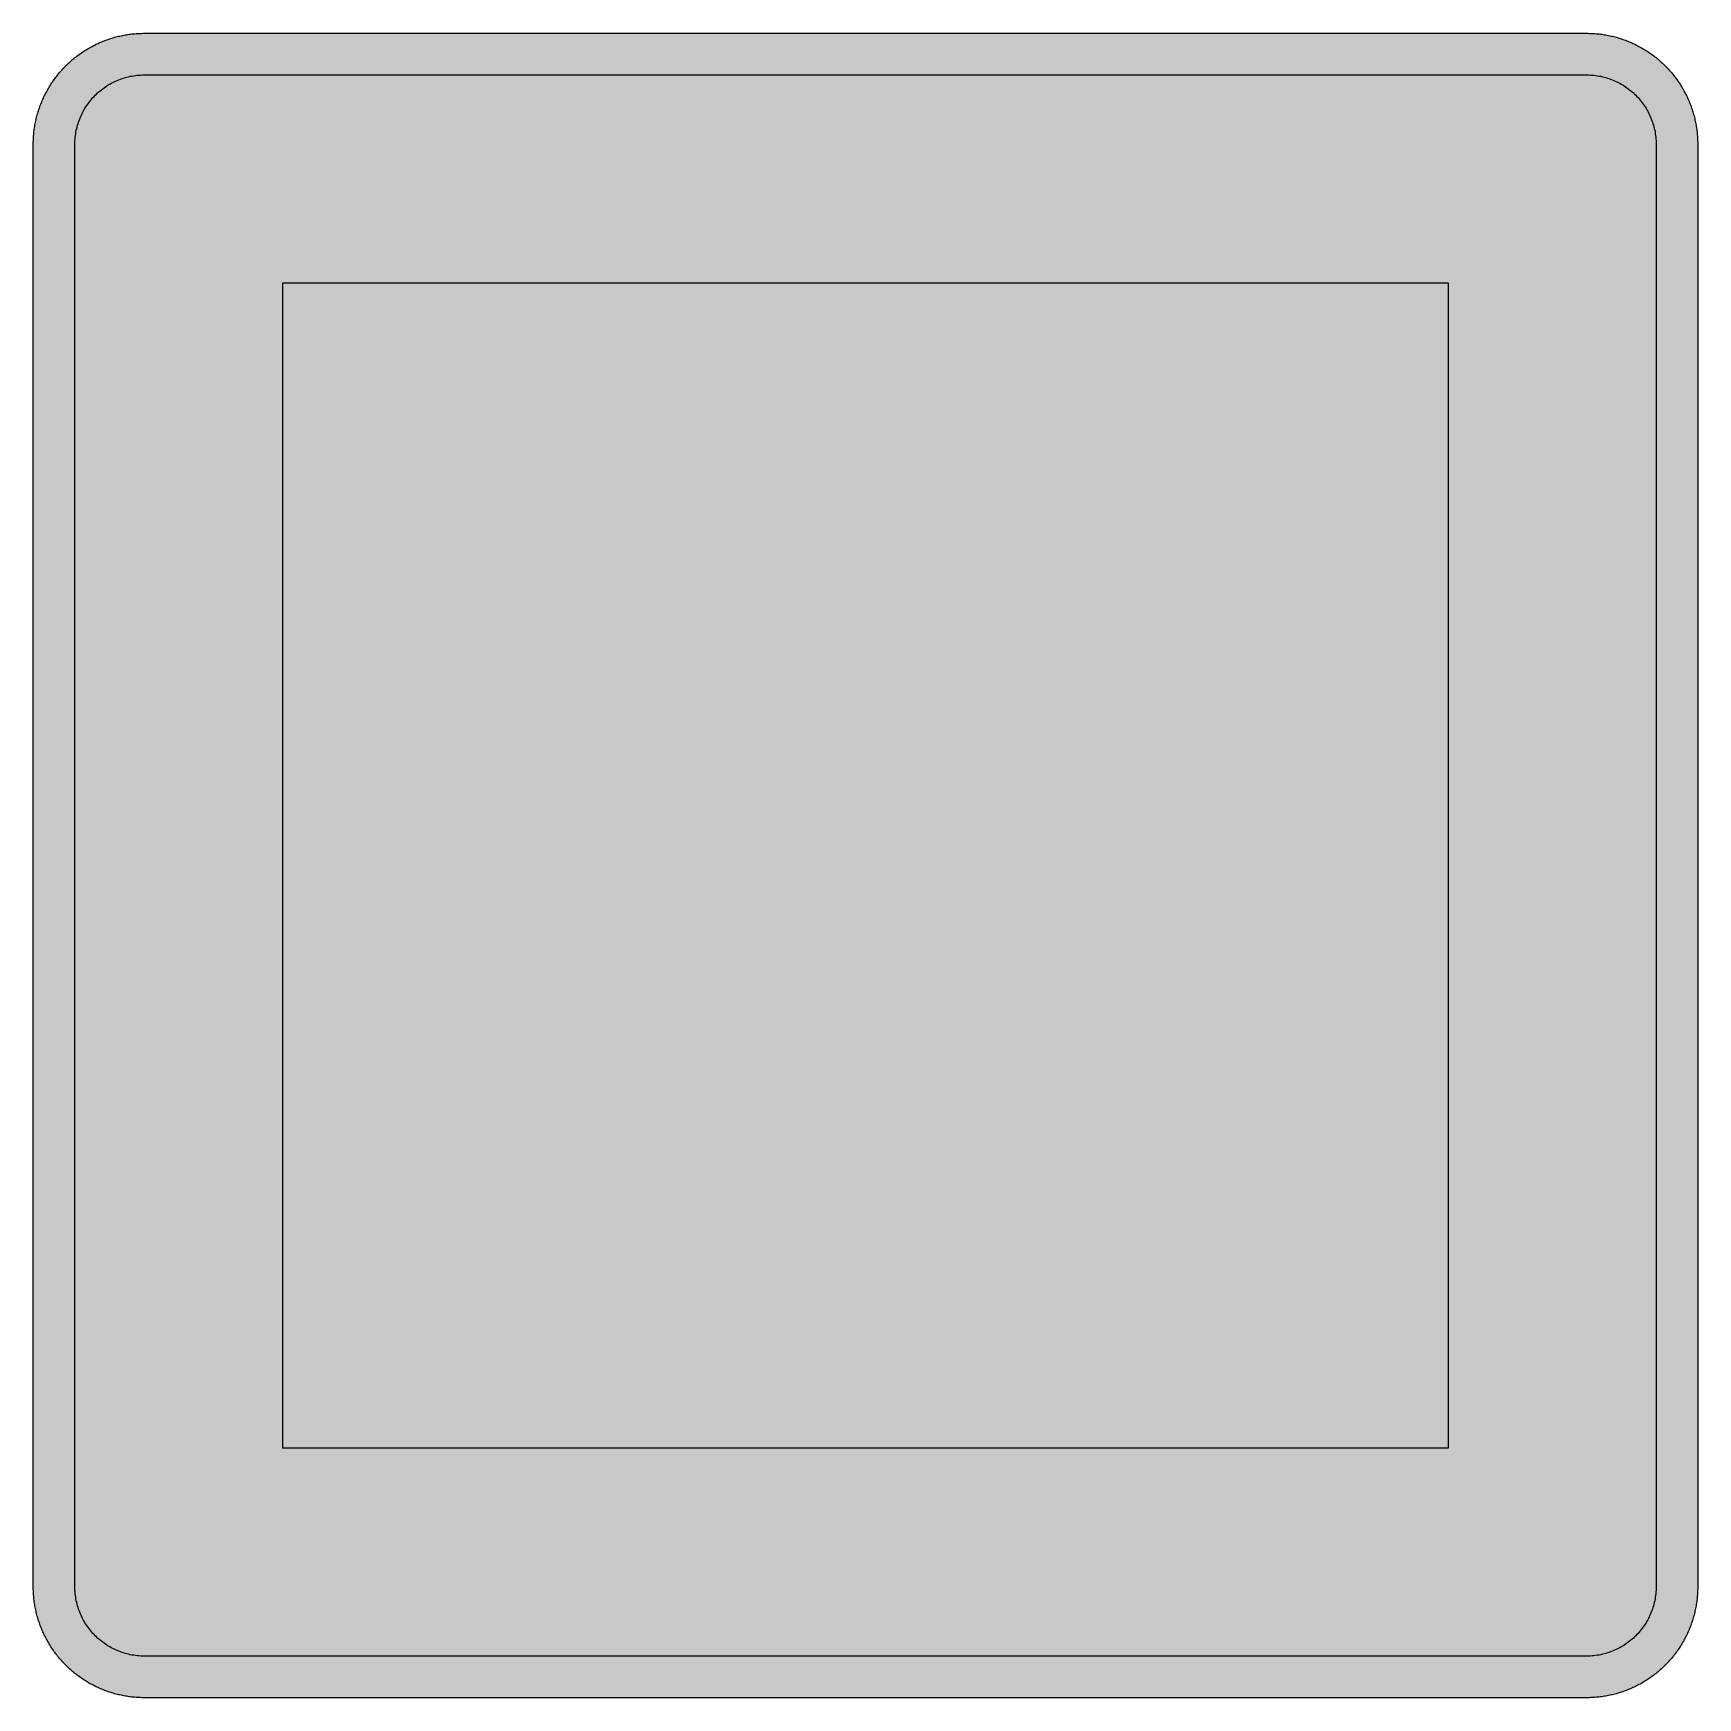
# Model space of a CAD drawing. Header units: millimetres. Extents: x 0 to 212, y 0 to 212.
import ezdxf

# ---------------------------------------------------------------- set-up
doc = ezdxf.new("R2010")
doc.units = ezdxf.units.MM

msp = doc.modelspace()

# ---------------------------------------------------------------- hatches: boundary and pattern name
for color, points in [(254, [(14.1633, 0.0536), (13.9878, 0.0533), (13.8125, 0.0559), (13.6373, 0.061), (13.462, 0.0686), (13.2893, 0.0787), (13.114, 0.0914), (12.9413, 0.1041), (12.7686, 0.1219), (12.5959, 0.1397), (12.4231, 0.16), (12.2504, 0.1829), (12.0777, 0.2057), (11.9075, 0.2337), (11.7373, 0.2616), (11.5672, 0.2921), (11.397, 0.3251), (11.2268, 0.3607), (11.0592, 0.3988), (10.8915, 0.4369), (10.7239, 0.4775), (10.5562, 0.5207), (10.3886, 0.5664), (10.2235, 0.6121), (10.0584, 0.6629), (9.8933, 0.7137), (9.7307, 0.7671), (9.5682, 0.8204), (9.4056, 0.8788), (9.2431, 0.9373), (9.083, 0.9982), (8.923, 1.0617), (8.763, 1.1252), (8.6055, 1.1938), (8.4455, 1.2624), (8.2906, 1.331), (8.1331, 1.4046), (7.9781, 1.4783), (7.8232, 1.5545), (7.6708, 1.6332), (7.5184, 1.7145), (7.366, 1.7958), (7.2161, 1.8796), (7.0663, 1.966), (6.919, 2.0523), (6.7716, 2.1438), (6.6243, 2.2352), (6.4795, 2.3266), (6.3348, 2.4232), (6.19, 2.5197), (6.0477, 2.6187), (5.908, 2.7178), (5.7683, 2.8194), (5.6286, 2.9235), (5.4915, 3.0302), (5.3543, 3.1369), (5.2197, 3.2461), (5.0851, 3.3579), (4.953, 3.4722), (4.8209, 3.5865), (4.6914, 3.7033), (4.5644, 3.8202), (4.4348, 3.9395), (4.3104, 4.0615), (4.1859, 4.1859), (4.0615, 4.3104), (3.9395, 4.4348), (3.8202, 4.5618), (3.7033, 4.6914), (3.5865, 4.8209), (3.4722, 4.953), (3.3579, 5.0851), (3.2487, 5.2197), (3.1369, 5.3543), (3.0302, 5.4915), (2.9235, 5.6286), (2.8194, 5.7683), (2.7178, 5.908), (2.6187, 6.0477), (2.5197, 6.19), (2.4232, 6.3348), (2.3266, 6.477), (2.2352, 6.6243), (2.1438, 6.7691), (2.0523, 6.9164), (1.966, 7.0663), (1.8796, 7.2161), (1.7958, 7.366), (1.7145, 7.5184), (1.6332, 7.6708), (1.5545, 7.8232), (1.4783, 7.9781), (1.4046, 8.1331), (1.331, 8.2906), (1.2598, 8.4455), (1.1913, 8.603), (1.1252, 8.763), (1.0592, 8.923), (0.9982, 9.083), (0.9373, 9.2431), (0.8763, 9.4056), (0.8204, 9.5682), (0.7645, 9.7307), (0.7112, 9.8933), (0.6604, 10.0584), (0.6121, 10.2235), (0.5639, 10.3911), (0.5207, 10.5562), (0.4775, 10.7239), (0.4343, 10.8915), (0.3962, 11.0592), (0.3607, 11.2268), (0.3251, 11.397), (0.2921, 11.5672), (0.2616, 11.7373), (0.2311, 11.9075), (0.2057, 12.0802), (0.1803, 12.2504), (0.1575, 12.4231), (0.1372, 12.5959), (0.1194, 12.7686), (0.1041, 12.9413), (0.0889, 13.1166), (0.0787, 13.2893), (0.0686, 13.4645), (0.061, 13.6373), (0.0559, 13.8125), (0.0508, 13.9878), (0.0508, 14.163), (0.0522, 197.6092), (0.0508, 197.7822), (0.0559, 197.9574), (0.061, 198.1327), (0.0686, 198.308), (0.0787, 198.4807), (0.0889, 198.6559), (0.1041, 198.8287), (0.1194, 199.0014), (0.1372, 199.1741), (0.1575, 199.3468), (0.1803, 199.5195), (0.2057, 199.6923), (0.2311, 199.8624), (0.2616, 200.0326), (0.2921, 200.2028), (0.3251, 200.373), (0.3607, 200.5432), (0.3962, 200.7108), (0.4343, 200.8784), (0.4775, 201.0461), (0.5207, 201.2137), (0.5639, 201.3814), (0.6121, 201.5465), (0.6604, 201.7116), (0.7112, 201.8767), (0.7645, 202.0392), (0.8204, 202.2018), (0.8763, 202.3643), (0.9373, 202.5269), (0.9982, 202.6869), (1.0592, 202.8469), (1.1252, 203.007), (1.1913, 203.1644), (1.2598, 203.3245), (1.331, 203.4794), (1.4046, 203.6369), (1.4783, 203.7918), (1.5545, 203.9468), (1.6332, 204.0992), (1.7145, 204.2516), (1.7958, 204.404), (1.8796, 204.5538), (1.966, 204.7037), (2.0523, 204.851), (2.1438, 204.9983), (2.2352, 205.1456), (2.3266, 205.2904), (2.4232, 205.4352), (2.5197, 205.58), (2.6187, 205.7222), (2.7178, 205.8619), (2.8194, 206.0016), (2.9235, 206.1413), (3.0302, 206.2785), (3.1369, 206.4156), (3.2487, 206.5503), (3.3579, 206.6849), (3.4722, 206.817), (3.5865, 206.949), (3.7033, 207.0786), (3.8202, 207.2056), (3.9395, 207.3351), (4.0615, 207.4596), (4.1859, 207.584), (4.3104, 207.7085), (4.4348, 207.8304), (4.5644, 207.9498), (4.6914, 208.0666), (4.8209, 208.1835), (4.953, 208.2978), (5.0851, 208.4121), (5.2197, 208.5213), (5.3543, 208.6331), (5.4915, 208.7397), (5.6286, 208.8464), (5.7683, 208.9506), (5.908, 209.0522), (6.0477, 209.1512), (6.19, 209.2503), (6.3348, 209.3468), (6.4795, 209.4433), (6.6243, 209.5348), (6.7716, 209.6262), (6.919, 209.7176), (7.0663, 209.804), (7.2161, 209.8904), (7.366, 209.9742), (7.5184, 210.0555), (7.6708, 210.1367), (7.8232, 210.2155), (7.9781, 210.2917), (8.1331, 210.3653), (8.2906, 210.439), (8.4455, 210.5101), (8.6055, 210.5787), (8.763, 210.6447), (8.923, 210.7108), (9.083, 210.7717), (9.2431, 210.8327), (9.4056, 210.8937), (9.5682, 210.9495), (9.7307, 211.0054), (9.8933, 211.0588), (10.0584, 211.1096), (10.2235, 211.1578), (10.3886, 211.2061), (10.5562, 211.2493), (10.7239, 211.2924), (10.8915, 211.3356), (11.0592, 211.3737), (11.2268, 211.4093), (11.397, 211.4448), (11.5672, 211.4779), (11.7373, 211.5083), (11.9075, 211.5388), (12.0777, 211.5642), (12.2504, 211.5896), (12.4231, 211.6125), (12.5959, 211.6328), (12.7686, 211.6506), (12.9413, 211.6658), (13.114, 211.6811), (13.2893, 211.6912), (13.462, 211.7014), (13.6373, 211.709), (13.8125, 211.7141), (13.9878, 211.7192), (14.163, 211.7192), (197.6078, 211.7203), (197.7822, 211.7192), (197.9574, 211.7141), (198.1327, 211.709), (198.3054, 211.7014), (198.4807, 211.6912), (198.6534, 211.6811), (198.8287, 211.6658), (199.0014, 211.6506), (199.1741, 211.6328), (199.3468, 211.6125), (199.5195, 211.5896), (199.6897, 211.5642), (199.8624, 211.5388), (200.0326, 211.5083), (200.2028, 211.4779), (200.373, 211.4448), (200.5432, 211.4093), (200.7108, 211.3737), (200.8784, 211.3356), (201.0461, 211.2924), (201.2137, 211.2493), (201.3788, 211.2061), (201.5465, 211.1578), (201.7116, 211.1096), (201.8767, 211.0588), (202.0392, 211.0054), (202.2018, 210.9495), (202.3643, 210.8937), (202.5269, 210.8327), (202.6869, 210.7717), (202.8469, 210.7108), (203.007, 210.6447), (203.167, 210.5787), (203.3245, 210.5101), (203.4794, 210.439), (203.6369, 210.3653), (203.7918, 210.2917), (203.9468, 210.2155), (204.0992, 210.1367), (204.2516, 210.0555), (204.404, 209.9742), (204.5538, 209.8904), (204.7037, 209.804), (204.8535, 209.7176), (205.0009, 209.6262), (205.1456, 209.5348), (205.293, 209.4433), (205.4352, 209.3468), (205.58, 209.2503), (205.7222, 209.1512), (205.8619, 209.0522), (206.0016, 208.9506), (206.1413, 208.8464), (206.2785, 208.7397), (206.4156, 208.6331), (206.5503, 208.5213), (206.6849, 208.4121), (206.817, 208.2978), (206.949, 208.1835), (207.0786, 208.0666), (207.2081, 207.9498), (207.3351, 207.8304), (207.4596, 207.7085), (207.584, 207.584), (207.7085, 207.4596), (207.8304, 207.3351), (207.9498, 207.2056), (208.0666, 207.0786), (208.1835, 206.949), (208.2978, 206.817), (208.4121, 206.6849), (208.5238, 206.5503), (208.6331, 206.4156), (208.7397, 206.2785), (208.8464, 206.1413), (208.9506, 206.0016), (209.0522, 205.8619), (209.1512, 205.7222), (209.2503, 205.58), (209.3468, 205.4352), (209.4433, 205.2904), (209.5348, 205.1456), (209.6262, 204.9983), (209.7176, 204.851), (209.804, 204.7037), (209.8904, 204.5538), (209.9742, 204.404), (210.0555, 204.2516), (210.1367, 204.0992), (210.2155, 203.9468), (210.2917, 203.7918), (210.3653, 203.6369), (210.439, 203.4794), (210.5076, 203.3245), (210.5762, 203.1644), (210.6447, 203.007), (210.7082, 202.8469), (210.7717, 202.6869), (210.8327, 202.5269), (210.8911, 202.3643), (210.9495, 202.2018), (211.0029, 202.0392), (211.0562, 201.8767), (211.107, 201.7116), (211.1578, 201.5465), (211.2035, 201.3814), (211.2493, 201.2137), (211.2924, 201.0461), (211.3331, 200.8784), (211.3712, 200.7108), (211.4093, 200.5432), (211.4448, 200.373), (211.4779, 200.2028), (211.5083, 200.0326), (211.5363, 199.8624), (211.5642, 199.6923), (211.5871, 199.5195), (211.6099, 199.3468), (211.6303, 199.1741), (211.648, 199.0014), (211.6658, 198.8287), (211.6785, 198.6559), (211.6912, 198.4807), (211.7014, 198.308), (211.709, 198.1327), (211.7141, 197.9574), (211.7166, 197.7822), (211.7166, 197.6069), (211.7189, 14.1647), (211.7166, 13.9878), (211.7141, 13.8125), (211.709, 13.6373), (211.7014, 13.4645), (211.6912, 13.2893), (211.6785, 13.1166), (211.6658, 12.9413), (211.648, 12.7686), (211.6303, 12.5959), (211.6099, 12.4231), (211.5871, 12.2504), (211.5642, 12.0802), (211.5363, 11.9075), (211.5083, 11.7373), (211.4779, 11.5672), (211.4448, 11.397), (211.4093, 11.2268), (211.3712, 11.0592), (211.3331, 10.8915), (211.2924, 10.7239), (211.2493, 10.5562), (211.2035, 10.3911), (211.1578, 10.2235), (211.107, 10.0584), (211.0562, 9.8933), (211.0029, 9.7307), (210.9495, 9.5682), (210.8911, 9.4056), (210.8327, 9.2431), (210.7717, 9.083), (210.7082, 8.923), (210.6447, 8.763), (210.5762, 8.603), (210.5076, 8.4455), (210.439, 8.2906), (210.3653, 8.1331), (210.2917, 7.9781), (210.2155, 7.8232), (210.1367, 7.6708), (210.0555, 7.5184), (209.9742, 7.366), (209.8904, 7.2161), (209.804, 7.0663), (209.7176, 6.9164), (209.6262, 6.7691), (209.5348, 6.6243), (209.4433, 6.477), (209.3468, 6.3348), (209.2503, 6.19), (209.1512, 6.0477), (209.0522, 5.908), (208.9506, 5.7683), (208.8464, 5.6286), (208.7397, 5.4915), (208.6331, 5.3543), (208.5238, 5.2197), (208.4121, 5.0851), (208.2978, 4.953), (208.1835, 4.8209), (208.0666, 4.6914), (207.9498, 4.5618), (207.8304, 4.4348), (207.7085, 4.3104), (207.584, 4.1859), (207.4596, 4.0615), (207.3351, 3.9395), (207.2081, 3.8202), (207.0786, 3.7033), (206.949, 3.5865), (206.817, 3.4722), (206.6849, 3.3579), (206.5503, 3.2461), (206.4156, 3.1369), (206.2785, 3.0302), (206.1413, 2.9235), (206.0016, 2.8194), (205.8619, 2.7178), (205.7222, 2.6187), (205.58, 2.5197), (205.4352, 2.4232), (205.293, 2.3266), (205.1456, 2.2352), (205.0009, 2.1438), (204.8535, 2.0523), (204.7037, 1.966), (204.5538, 1.8796), (204.404, 1.7958), (204.2516, 1.7145), (204.0992, 1.6332), (203.9468, 1.5545), (203.7918, 1.4783), (203.6369, 1.4046), (203.4794, 1.331), (203.3245, 1.2624), (203.167, 1.1938), (203.007, 1.1252), (202.8469, 1.0617), (202.6869, 0.9982), (202.5269, 0.9373), (202.3643, 0.8788), (202.2018, 0.8204), (202.0392, 0.7671), (201.8767, 0.7137), (201.7116, 0.6629), (201.5465, 0.6121), (201.3788, 0.5664), (201.2137, 0.5207), (201.0461, 0.4775), (200.8784, 0.4369), (200.7108, 0.3988), (200.5432, 0.3607), (200.373, 0.3251), (200.2028, 0.2921), (200.0326, 0.2616), (199.8624, 0.2337), (199.6897, 0.2057), (199.5195, 0.1829), (199.3468, 0.16), (199.1741, 0.1397), (199.0014, 0.1219), (198.8287, 0.1041), (198.6534, 0.0914), (198.4807, 0.0787), (198.3054, 0.0686), (198.1327, 0.061), (197.9574, 0.0559), (197.7822, 0.0533), (197.6069, 0.0533)]), (144, [(14.1633, 5.3453), (13.9344, 5.3467), (13.7084, 5.3543), (13.4849, 5.3696), (13.2613, 5.3899), (13.0378, 5.4153), (12.8194, 5.4458), (12.6009, 5.4813), (12.385, 5.522), (12.1717, 5.5702), (11.9583, 5.621), (11.7475, 5.6794), (11.5392, 5.7404), (11.3335, 5.8064), (11.1303, 5.8801), (10.9296, 5.9563), (10.729, 6.0376), (10.5334, 6.1239), (10.3378, 6.2128), (10.1473, 6.3094), (9.9593, 6.4084), (9.7714, 6.5126), (9.5885, 6.6218), (9.4082, 6.7335), (9.2304, 6.8504), (9.0576, 6.9698), (8.8849, 7.0968), (8.7173, 7.2238), (8.5522, 7.3584), (8.3896, 7.4955), (8.2321, 7.6352), (8.0772, 7.78), (7.9273, 7.9273), (7.7775, 8.0772), (7.6352, 8.2321), (7.493, 8.3922), (7.3558, 8.5522), (7.2238, 8.7173), (7.0942, 8.8875), (6.9698, 9.0576), (6.8504, 9.2329), (6.7335, 9.4107), (6.6192, 9.591), (6.5126, 9.7739), (6.4084, 9.9593), (6.3068, 10.1473), (6.2128, 10.3403), (6.1214, 10.5334), (6.035, 10.7315), (5.9538, 10.9296), (5.8776, 11.1303), (5.8064, 11.3335), (5.7404, 11.5418), (5.6769, 11.75), (5.621, 11.9583), (5.5677, 12.1717), (5.522, 12.385), (5.4813, 12.6009), (5.4432, 12.8194), (5.4127, 13.0404), (5.3873, 13.2613), (5.3696, 13.4849), (5.3543, 13.7084), (5.3467, 13.937), (5.3416, 14.163), (5.3439, 197.6092), (5.3467, 197.8355), (5.3543, 198.0616), (5.3696, 198.2851), (5.3873, 198.5086), (5.4127, 198.7321), (5.4432, 198.9506), (5.4813, 199.169), (5.522, 199.3849), (5.5677, 199.5983), (5.621, 199.8116), (5.6769, 200.0225), (5.7404, 200.2307), (5.8064, 200.4365), (5.8776, 200.6397), (5.9538, 200.8403), (6.035, 201.041), (6.1214, 201.2366), (6.2128, 201.4322), (6.3068, 201.6227), (6.4084, 201.8106), (6.5126, 201.9986), (6.6192, 202.1815), (6.7335, 202.3618), (6.8504, 202.5396), (6.9698, 202.7123), (7.0942, 202.885), (7.2238, 203.0527), (7.3558, 203.2178), (7.493, 203.3803), (7.6352, 203.5378), (7.7775, 203.6928), (7.9273, 203.8426), (8.0772, 203.9925), (8.2321, 204.1347), (8.3896, 204.277), (8.5522, 204.4141), (8.7173, 204.5462), (8.8849, 204.6757), (9.0576, 204.8002), (9.2304, 204.9196), (9.4082, 205.0364), (9.5885, 205.1507), (9.7714, 205.2574), (9.9593, 205.3615), (10.1473, 205.4631), (10.3378, 205.5571), (10.5334, 205.6486), (10.729, 205.7349), (10.9296, 205.8162), (11.1303, 205.8924), (11.3335, 205.9635), (11.5392, 206.0296), (11.7475, 206.0931), (11.9583, 206.1489), (12.1717, 206.2023), (12.385, 206.248), (12.6009, 206.2886), (12.8194, 206.3267), (13.0378, 206.3572), (13.2613, 206.3826), (13.4849, 206.4004), (13.7084, 206.4156), (13.9344, 206.4233), (14.163, 206.4283), (197.6078, 206.4286), (197.833, 206.4233), (198.0616, 206.4156), (198.2851, 206.4004), (198.5086, 206.3826), (198.7296, 206.3572), (198.9506, 206.3267), (199.169, 206.2886), (199.3849, 206.248), (199.5983, 206.2023), (199.8116, 206.1489), (200.0199, 206.0931), (200.2282, 206.0296), (200.4365, 205.9635), (200.6397, 205.8924), (200.8403, 205.8162), (201.0385, 205.7349), (201.2366, 205.6486), (201.4296, 205.5571), (201.6227, 205.4631), (201.8106, 205.3615), (201.996, 205.2574), (202.1789, 205.1507), (202.3593, 205.0364), (202.5371, 204.9196), (202.7123, 204.8002), (202.8825, 204.6757), (203.0527, 204.5462), (203.2178, 204.4141), (203.3778, 204.277), (203.5378, 204.1347), (203.6928, 203.9925), (203.8426, 203.8426), (203.9899, 203.6928), (204.1347, 203.5378), (204.2744, 203.3803), (204.4116, 203.2178), (204.5462, 203.0527), (204.6732, 202.885), (204.8002, 202.7123), (204.9196, 202.5396), (205.0364, 202.3618), (205.1482, 202.1815), (205.2574, 201.9986), (205.3615, 201.8106), (205.4606, 201.6227), (205.5571, 201.4322), (205.646, 201.2366), (205.7324, 201.041), (205.8137, 200.8403), (205.8899, 200.6397), (205.9635, 200.4365), (206.0296, 200.2307), (206.0905, 200.0225), (206.1489, 199.8116), (206.1997, 199.5983), (206.248, 199.3849), (206.2886, 199.169), (206.3242, 198.9506), (206.3547, 198.7321), (206.3801, 198.5086), (206.4004, 198.2851), (206.4156, 198.0616), (206.4233, 197.8355), (206.4258, 197.6069), (206.4272, 14.1647), (206.4233, 13.937), (206.4156, 13.7084), (206.4004, 13.4849), (206.3801, 13.2613), (206.3547, 13.0404), (206.3242, 12.8194), (206.2886, 12.6009), (206.248, 12.385), (206.1997, 12.1717), (206.1489, 11.9583), (206.0905, 11.75), (206.0296, 11.5418), (205.9635, 11.3335), (205.8899, 11.1303), (205.8137, 10.9296), (205.7324, 10.7315), (205.646, 10.5334), (205.5571, 10.3403), (205.4606, 10.1473), (205.3615, 9.9593), (205.2574, 9.7739), (205.1482, 9.591), (205.0364, 9.4107), (204.9196, 9.2329), (204.8002, 9.0576), (204.6732, 8.8875), (204.5462, 8.7173), (204.4116, 8.5522), (204.2744, 8.3922), (204.1347, 8.2321), (203.9899, 8.0772), (203.8426, 7.9273), (203.6928, 7.78), (203.5378, 7.6352), (203.3778, 7.4955), (203.2178, 7.3584), (203.0527, 7.2238), (202.8825, 7.0968), (202.7123, 6.9698), (202.5371, 6.8504), (202.3593, 6.7335), (202.1789, 6.6218), (201.996, 6.5126), (201.8106, 6.4084), (201.6227, 6.3094), (201.4296, 6.2128), (201.2366, 6.1239), (201.0385, 6.0376), (200.8403, 5.9563), (200.6397, 5.8801), (200.4365, 5.8064), (200.2282, 5.7404), (200.0199, 5.6794), (199.8116, 5.621), (199.5983, 5.5702), (199.3849, 5.522), (199.169, 5.4813), (198.9506, 5.4458), (198.7296, 5.4153), (198.5086, 5.3899), (198.2851, 5.3696), (198.0616, 5.3543), (197.833, 5.3467), (197.6069, 5.3442)]), (254, [(31.8022, 179.9703), (179.9689, 179.9703), (179.9689, 31.8036), (31.8022, 31.8036)])]:
    msp.add_hatch(color=color).paths.add_polyline_path(points)
h = msp.add_hatch(color=59)
h.paths.add_polyline_path([(71.4897, 42.3869), (140.2814, 42.3869), (140.2814, 47.6786), (129.698, 47.6786), (129.5603, 47.6783), (129.4257, 47.6834), (129.2885, 47.6936), (129.1565, 47.7037), (129.0218, 47.719), (128.8923, 47.7393), (128.7602, 47.7596), (128.6307, 47.785), (128.5011, 47.813), (128.3741, 47.8434), (128.2497, 47.879), (128.1227, 47.9146), (128.0008, 47.9552), (127.8788, 47.9984), (127.7569, 48.0441), (127.6375, 48.0924), (127.5207, 48.1457), (127.4039, 48.199), (127.287, 48.2549), (127.1753, 48.3159), (127.0635, 48.3794), (126.9543, 48.4429), (126.8451, 48.5115), (126.7384, 48.58), (126.6342, 48.6537), (126.5301, 48.7274), (126.431, 48.8061), (126.332, 48.8848), (126.2355, 48.9687), (126.1389, 49.0525), (126.0475, 49.1388), (125.9561, 49.2277), (125.8672, 49.3166), (125.7808, 49.4106), (125.697, 49.5046), (125.6132, 49.6037), (125.5344, 49.7027), (125.4557, 49.8018), (125.382, 49.9059), (125.3084, 50.0101), (125.2398, 50.1167), (125.1712, 50.226), (125.1077, 50.3352), (125.0442, 50.4469), (124.9832, 50.5587), (124.9274, 50.6755), (124.8715, 50.7898), (124.8207, 50.9092), (124.7724, 51.0286), (124.7267, 51.1505), (124.6835, 51.2724), (124.6429, 51.3944), (124.6048, 51.5214), (124.5718, 51.6458), (124.5413, 51.7728), (124.5133, 51.9024), (124.4879, 52.0319), (124.4651, 52.164), (124.4473, 52.2961), (124.4321, 52.4281), (124.4194, 52.5628), (124.4117, 52.6974), (124.4067, 52.832), (124.4041, 52.9692), (124.4064, 119.1161), (76.7814, 119.1161), (76.7814, 113.8244), (82.073, 113.8244), (82.2096, 113.8225), (82.3443, 113.8174), (82.4789, 113.8072), (82.6135, 113.7971), (82.7456, 113.7818), (82.8777, 113.7615), (83.0097, 113.7412), (83.1393, 113.7158), (83.2663, 113.6879), (83.3933, 113.6574), (83.5203, 113.6218), (83.6447, 113.5863), (83.7692, 113.5456), (83.8911, 113.5024), (84.013, 113.4567), (84.1324, 113.4059), (84.2493, 113.3551), (84.3661, 113.3018), (84.4804, 113.2434), (84.5947, 113.1849), (84.7065, 113.1214), (84.8157, 113.0579), (84.9249, 112.9894), (85.0316, 112.9182), (85.1357, 112.8471), (85.2373, 112.7709), (85.3389, 112.6947), (85.438, 112.6134), (85.5345, 112.5322), (85.631, 112.4483), (85.7225, 112.362), (85.8139, 112.2731), (85.9028, 112.1816), (85.9892, 112.0902), (86.073, 111.9937), (86.1543, 111.8972), (86.2355, 111.7981), (86.3117, 111.6965), (86.3879, 111.5949), (86.4591, 111.4908), (86.5302, 111.3841), (86.5962, 111.2749), (86.6623, 111.1656), (86.7258, 111.0539), (86.7842, 110.9396), (86.8426, 110.8253), (86.8959, 110.7084), (86.9467, 110.5916), (86.9975, 110.4722), (87.0433, 110.3503), (87.0864, 110.2284), (87.1245, 110.1039), (87.1626, 109.9795), (87.1957, 109.8525), (87.2287, 109.7255), (87.2566, 109.5985), (87.282, 109.4689), (87.3023, 109.3368), (87.3201, 109.2048), (87.3354, 109.0727), (87.3481, 108.9381), (87.3557, 108.8034), (87.3608, 108.6688), (87.3633, 108.5317), (87.3647, 52.9703), (87.3608, 52.832), (87.3557, 52.6974), (87.3481, 52.5628), (87.3354, 52.4281), (87.3201, 52.2961), (87.3023, 52.164), (87.282, 52.0319), (87.2566, 51.9024), (87.2287, 51.7728), (87.1957, 51.6458), (87.1626, 51.5214), (87.1245, 51.3944), (87.0864, 51.2724), (87.0433, 51.1505), (86.9975, 51.0286), (86.9467, 50.9092), (86.8959, 50.7898), (86.8426, 50.6755), (86.7842, 50.5587), (86.7258, 50.4469), (86.6623, 50.3352), (86.5962, 50.226), (86.5302, 50.1167), (86.4591, 50.0101), (86.3879, 49.9059), (86.3117, 49.8018), (86.2355, 49.7027), (86.1543, 49.6037), (86.073, 49.5046), (85.9892, 49.4106), (85.9028, 49.3166), (85.8139, 49.2277), (85.7225, 49.1388), (85.631, 49.0525), (85.5345, 48.9687), (85.438, 48.8848), (85.3389, 48.8061), (85.2373, 48.7274), (85.1357, 48.6537), (85.0316, 48.58), (84.9249, 48.5115), (84.8157, 48.4429), (84.7065, 48.3794), (84.5947, 48.3159), (84.4804, 48.2549), (84.3661, 48.199), (84.2493, 48.1457), (84.1324, 48.0924), (84.013, 48.0441), (83.8911, 47.9984), (83.7692, 47.9552), (83.6447, 47.9146), (83.5203, 47.879), (83.3933, 47.8434), (83.2663, 47.813), (83.1393, 47.785), (83.0097, 47.7596), (82.8777, 47.7393), (82.7456, 47.719), (82.6135, 47.7037), (82.4789, 47.6936), (82.3443, 47.6834), (82.2096, 47.6783), (82.0725, 47.6783), (71.4897, 47.6786)])
edge = h.paths.add_edge_path(flags=16)
edge.add_line((124.4064, 148.2203), (124.4041, 148.4503))
edge.add_line((124.4041, 148.4503), (124.399, 148.6789))
edge.add_line((124.399, 148.6789), (124.3914, 148.9075))
edge.add_line((124.3914, 148.9075), (124.3813, 149.1361))
edge.add_line((124.3813, 149.1361), (124.3686, 149.3647))
edge.add_line((124.3686, 149.3647), (124.3533, 149.5933))
edge.add_line((124.3533, 149.5933), (124.3355, 149.8219))
edge.add_line((124.3355, 149.8219), (124.3152, 150.0505))
edge.add_line((124.3152, 150.0505), (124.2898, 150.2766))
edge.add_line((124.2898, 150.2766), (124.2644, 150.5026))
edge.add_line((124.2644, 150.5026), (124.2339, 150.7287))
edge.add_line((124.2339, 150.7287), (124.2009, 150.9547))
edge.add_line((124.2009, 150.9547), (124.1679, 151.1783))
edge.add_line((124.1679, 151.1783), (124.1298, 151.4018))
edge.add_line((124.1298, 151.4018), (124.0892, 151.6253))
edge.add_line((124.0892, 151.6253), (124.046, 151.8488))
edge.add_line((124.046, 151.8488), (124.0003, 152.0698))
edge.add_line((124.0003, 152.0698), (123.952, 152.2933))
edge.add_line((123.952, 152.2933), (123.9012, 152.5118))
edge.add_line((123.9012, 152.5118), (123.8453, 152.7327))
edge.add_line((123.8453, 152.7327), (123.7894, 152.9512))
edge.add_line((123.7894, 152.9512), (123.731, 153.1696))
edge.add_line((123.731, 153.1696), (123.6701, 153.3881))
edge.add_line((123.6701, 153.3881), (123.604, 153.604))
edge.add_line((123.604, 153.604), (123.538, 153.8199))
edge.add_line((123.538, 153.8199), (123.4669, 154.0358))
edge.add_line((123.4669, 154.0358), (123.3957, 154.2491))
edge.add_line((123.3957, 154.2491), (123.3195, 154.4625))
edge.add_line((123.3195, 154.4625), (123.2433, 154.6758))
edge.add_line((123.2433, 154.6758), (123.1621, 154.8867))
edge.add_line((123.1621, 154.8867), (123.0808, 155.0975))
edge.add_line((123.0808, 155.0975), (122.9944, 155.3058))
edge.add_line((122.9944, 155.3058), (122.9081, 155.514))
edge.add_line((122.9081, 155.514), (122.8166, 155.7223))
edge.add_line((122.8166, 155.7223), (122.7252, 155.9281))
edge.add_line((122.7252, 155.9281), (122.6287, 156.1313))
edge.add_line((122.6287, 156.1313), (122.5321, 156.337))
edge.add_line((122.5321, 156.337), (122.4305, 156.5377))
edge.add_line((122.4305, 156.5377), (122.3289, 156.7409))
edge.add_line((122.3289, 156.7409), (122.2223, 156.939))
edge.add_line((122.2223, 156.939), (122.1156, 157.1396))
edge.add_line((122.1156, 157.1396), (122.0064, 157.3352))
edge.add_line((122.0064, 157.3352), (121.8921, 157.5333))
edge.add_line((121.8921, 157.5333), (121.7778, 157.7264))
edge.add_line((121.7778, 157.7264), (121.6609, 157.922))
edge.add_line((121.6609, 157.922), (121.5415, 158.1125))
edge.add_line((121.5415, 158.1125), (121.4196, 158.3055))
edge.add_line((121.4196, 158.3055), (121.2926, 158.4935))
edge.add_line((121.2926, 158.4935), (121.1656, 158.6814))
edge.add_line((121.1656, 158.6814), (121.0361, 158.8694))
edge.add_line((121.0361, 158.8694), (120.9065, 159.0548))
edge.add_line((120.9065, 159.0548), (120.7719, 159.2377))
edge.add_line((120.7719, 159.2377), (120.6348, 159.4206))
edge.add_line((120.6348, 159.4206), (120.4951, 159.6009))
edge.add_line((120.4951, 159.6009), (120.3554, 159.7787))
edge.add_line((120.3554, 159.7787), (120.2106, 159.9565))
edge.add_line((120.2106, 159.9565), (120.0658, 160.1318))
edge.add_line((120.0658, 160.1318), (119.9185, 160.307))
edge.add_line((119.9185, 160.307), (119.7661, 160.4772))
edge.add_line((119.7661, 160.4772), (119.6137, 160.6499))
edge.add_line((119.6137, 160.6499), (119.4587, 160.8176))
edge.add_line((119.4587, 160.8176), (119.3013, 160.9852))
edge.add_line((119.3013, 160.9852), (119.1438, 161.1503))
edge.add_line((119.1438, 161.1503), (118.9812, 161.3154))
edge.add_line((118.9812, 161.3154), (118.8187, 161.4754))
edge.add_line((118.8187, 161.4754), (118.651, 161.6354))
edge.add_line((118.651, 161.6354), (118.4834, 161.7929))
edge.add_line((118.4834, 161.7929), (118.3157, 161.9479))
edge.add_line((118.3157, 161.9479), (118.1456, 162.1003))
edge.add_line((118.1456, 162.1003), (117.9728, 162.2501))
edge.add_line((117.9728, 162.2501), (117.7976, 162.4))
edge.add_line((117.7976, 162.4), (117.6223, 162.5448))
edge.add_line((117.6223, 162.5448), (117.4445, 162.6895))
edge.add_line((117.4445, 162.6895), (117.2667, 162.8292))
edge.add_line((117.2667, 162.8292), (117.0864, 162.9689))
edge.add_line((117.0864, 162.9689), (116.9035, 163.1061))
edge.add_line((116.9035, 163.1061), (116.7206, 163.2382))
edge.add_line((116.7206, 163.2382), (116.5352, 163.3703))
edge.add_line((116.5352, 163.3703), (116.3472, 163.4998))
edge.add_line((116.3472, 163.4998), (116.1593, 163.6268))
edge.add_line((116.1593, 163.6268), (115.9713, 163.7513))
edge.add_line((115.9713, 163.7513), (115.7808, 163.8757))
edge.add_line((115.7808, 163.8757), (115.5878, 163.9951))
edge.add_line((115.5878, 163.9951), (115.3947, 164.1119))
edge.add_line((115.3947, 164.1119), (115.1992, 164.2262))
edge.add_line((115.1992, 164.2262), (115.0036, 164.3405))
edge.add_line((115.0036, 164.3405), (114.8055, 164.4498))
edge.add_line((114.8055, 164.4498), (114.6048, 164.5564))
edge.add_line((114.6048, 164.5564), (114.4067, 164.6631))
edge.add_line((114.4067, 164.6631), (114.2035, 164.7647))
edge.add_line((114.2035, 164.7647), (114.0028, 164.8663))
edge.add_line((114.0028, 164.8663), (113.7996, 164.9628))
edge.add_line((113.7996, 164.9628), (113.5939, 165.0594))
edge.add_line((113.5939, 165.0594), (113.3881, 165.1508))
edge.add_line((113.3881, 165.1508), (113.1799, 165.2422))
edge.add_line((113.1799, 165.2422), (112.9716, 165.3286))
edge.add_line((112.9716, 165.3286), (112.7633, 165.415))
edge.add_line((112.7633, 165.415), (112.5525, 165.4988))
edge.add_line((112.5525, 165.4988), (112.3417, 165.5775))
edge.add_line((112.3417, 165.5775), (112.1283, 165.6563))
edge.add_line((112.1283, 165.6563), (111.9175, 165.7299))
edge.add_line((111.9175, 165.7299), (111.7016, 165.8036))
edge.add_line((111.7016, 165.8036), (111.4882, 165.8722))
edge.add_line((111.4882, 165.8722), (111.2723, 165.9382))
edge.add_line((111.2723, 165.9382), (111.0539, 166.0042))
edge.add_line((111.0539, 166.0042), (110.838, 166.0652))
edge.add_line((110.838, 166.0652), (110.6195, 166.1236))
edge.add_line((110.6195, 166.1236), (110.3986, 166.182))
edge.add_line((110.3986, 166.182), (110.1801, 166.2354))
edge.add_line((110.1801, 166.2354), (109.9591, 166.2862))
edge.add_line((109.9591, 166.2862), (109.7382, 166.3344))
edge.add_line((109.7382, 166.3344), (109.5146, 166.3802))
edge.add_line((109.5146, 166.3802), (109.2911, 166.4233))
edge.add_line((109.2911, 166.4233), (109.0676, 166.464))
edge.add_line((109.0676, 166.464), (108.8441, 166.5021))
edge.add_line((108.8441, 166.5021), (108.6206, 166.5376))
edge.add_line((108.6206, 166.5376), (108.3945, 166.5681))
edge.add_line((108.3945, 166.5681), (108.1684, 166.5986))
edge.add_line((108.1684, 166.5986), (107.9424, 166.624))
edge.add_line((107.9424, 166.624), (107.7163, 166.6494))
edge.add_line((107.7163, 166.6494), (107.4877, 166.6697))
edge.add_line((107.4877, 166.6697), (107.2591, 166.6875))
edge.add_line((107.2591, 166.6875), (107.0305, 166.7053))
edge.add_line((107.0305, 166.7053), (106.8019, 166.718))
edge.add_line((106.8019, 166.718), (106.5733, 166.7281))
edge.add_line((106.5733, 166.7281), (106.3447, 166.7332))
edge.add_line((106.3447, 166.7332), (106.1136, 166.7383))
edge.add_line((106.1136, 166.7383), (105.885, 166.7408))
edge.add_line((105.885, 166.7408), (105.6538, 166.7383))
edge.add_line((105.6538, 166.7383), (105.4252, 166.7332))
edge.add_line((105.4252, 166.7332), (105.1941, 166.7281))
edge.add_line((105.1941, 166.7281), (104.9655, 166.718))
edge.add_line((104.9655, 166.718), (104.7369, 166.7053))
edge.add_line((104.7369, 166.7053), (104.5083, 166.6875))
edge.add_line((104.5083, 166.6875), (104.2822, 166.6697))
edge.add_line((104.2822, 166.6697), (104.0536, 166.6494))
edge.add_line((104.0536, 166.6494), (103.8276, 166.624))
edge.add_line((103.8276, 166.624), (103.6015, 166.5986))
edge.add_line((103.6015, 166.5986), (103.3755, 166.5681))
edge.add_line((103.3755, 166.5681), (103.1494, 166.5376))
edge.add_line((103.1494, 166.5376), (102.9259, 166.5021))
edge.add_line((102.9259, 166.5021), (102.6998, 166.464))
edge.add_line((102.6998, 166.464), (102.4763, 166.4233))
edge.add_line((102.4763, 166.4233), (102.2553, 166.3802))
edge.add_line((102.2553, 166.3802), (102.0318, 166.3344))
edge.add_line((102.0318, 166.3344), (101.8108, 166.2862))
edge.add_line((101.8108, 166.2862), (101.5898, 166.2354))
edge.add_line((101.5898, 166.2354), (101.3714, 166.182))
edge.add_line((101.3714, 166.182), (101.1504, 166.1236))
edge.add_line((101.1504, 166.1236), (100.932, 166.0652))
edge.add_line((100.932, 166.0652), (100.7161, 166.0042))
edge.add_line((100.7161, 166.0042), (100.4976, 165.9382))
edge.add_line((100.4976, 165.9382), (100.2817, 165.8722))
edge.add_line((100.2817, 165.8722), (100.0684, 165.8036))
edge.add_line((100.0684, 165.8036), (99.8525, 165.7299))
edge.add_line((99.8525, 165.7299), (99.6391, 165.6563))
edge.add_line((99.6391, 165.6563), (99.4283, 165.5775))
edge.add_line((99.4283, 165.5775), (99.2175, 165.4988))
edge.add_line((99.2175, 165.4988), (99.0067, 165.415))
edge.add_line((99.0067, 165.415), (98.7984, 165.3286))
edge.add_line((98.7984, 165.3286), (98.5901, 165.2422))
edge.add_line((98.5901, 165.2422), (98.3818, 165.1508))
edge.add_line((98.3818, 165.1508), (98.1761, 165.0594))
edge.add_line((98.1761, 165.0594), (97.9703, 164.9628))
edge.add_line((97.9703, 164.9628), (97.7671, 164.8663))
edge.add_line((97.7671, 164.8663), (97.5639, 164.7647))
edge.add_line((97.5639, 164.7647), (97.3633, 164.6631))
edge.add_line((97.3633, 164.6631), (97.1626, 164.5564))
edge.add_line((97.1626, 164.5564), (96.9645, 164.4498))
edge.add_line((96.9645, 164.4498), (96.7664, 164.3405))
edge.add_line((96.7664, 164.3405), (96.5708, 164.2262))
edge.add_line((96.5708, 164.2262), (96.3752, 164.1119))
edge.add_line((96.3752, 164.1119), (96.1822, 163.9951))
edge.add_line((96.1822, 163.9951), (95.9891, 163.8757))
edge.add_line((95.9891, 163.8757), (95.7986, 163.7513))
edge.add_line((95.7986, 163.7513), (95.6107, 163.6268))
edge.add_line((95.6107, 163.6268), (95.4202, 163.4998))
edge.add_line((95.4202, 163.4998), (95.2348, 163.3703))
edge.add_line((95.2348, 163.3703), (95.0493, 163.2382))
edge.add_line((95.0493, 163.2382), (94.8665, 163.1061))
edge.add_line((94.8665, 163.1061), (94.6836, 162.9689))
edge.add_line((94.6836, 162.9689), (94.5032, 162.8292))
edge.add_line((94.5032, 162.8292), (94.3254, 162.6895))
edge.add_line((94.3254, 162.6895), (94.1476, 162.5448))
edge.add_line((94.1476, 162.5448), (93.9724, 162.4))
edge.add_line((93.9724, 162.4), (93.7971, 162.2501))
edge.add_line((93.7971, 162.2501), (93.6244, 162.1003))
edge.add_line((93.6244, 162.1003), (93.4542, 161.9479))
edge.add_line((93.4542, 161.9479), (93.284, 161.7929))
edge.add_line((93.284, 161.7929), (93.1189, 161.6354))
edge.add_line((93.1189, 161.6354), (92.9513, 161.4754))
edge.add_line((92.9513, 161.4754), (92.7887, 161.3154))
edge.add_line((92.7887, 161.3154), (92.6262, 161.1503))
edge.add_line((92.6262, 161.1503), (92.4687, 160.9852))
edge.add_line((92.4687, 160.9852), (92.3112, 160.8176))
edge.add_line((92.3112, 160.8176), (92.1563, 160.6499))
edge.add_line((92.1563, 160.6499), (92.0039, 160.4772))
edge.add_line((92.0039, 160.4772), (91.8515, 160.307))
edge.add_line((91.8515, 160.307), (91.7042, 160.1318))
edge.add_line((91.7042, 160.1318), (91.5594, 159.9565))
edge.add_line((91.5594, 159.9565), (91.4146, 159.7787))
edge.add_line((91.4146, 159.7787), (91.2724, 159.6009))
edge.add_line((91.2724, 159.6009), (91.1352, 159.4206))
edge.add_line((91.1352, 159.4206), (90.998, 159.2377))
edge.add_line((90.998, 159.2377), (90.8634, 159.0548))
edge.add_line((90.8634, 159.0548), (90.7313, 158.8694))
edge.add_line((90.7313, 158.8694), (90.6018, 158.6814))
edge.add_line((90.6018, 158.6814), (90.4748, 158.4935))
edge.add_line((90.4748, 158.4935), (90.3503, 158.3055))
edge.add_line((90.3503, 158.3055), (90.2284, 158.1125))
edge.add_line((90.2284, 158.1125), (90.109, 157.922))
edge.add_line((90.109, 157.922), (89.9922, 157.7264))
edge.add_line((89.9922, 157.7264), (89.8754, 157.5333))
edge.add_line((89.8754, 157.5333), (89.7636, 157.3352))
edge.add_line((89.7636, 157.3352), (89.6544, 157.1396))
edge.add_line((89.6544, 157.1396), (89.5452, 156.939))
edge.add_line((89.5452, 156.939), (89.441, 156.7409))
edge.add_line((89.441, 156.7409), (89.3369, 156.5377))
edge.add_line((89.3369, 156.5377), (89.2378, 156.337))
edge.add_line((89.2378, 156.337), (89.1388, 156.1313))
edge.add_line((89.1388, 156.1313), (89.0448, 155.9281))
edge.add_line((89.0448, 155.9281), (88.9508, 155.7223))
edge.add_line((88.9508, 155.7223), (88.8619, 155.514))
edge.add_line((88.8619, 155.514), (88.773, 155.3058))
edge.add_line((88.773, 155.3058), (88.6892, 155.0975))
edge.add_line((88.6892, 155.0975), (88.6054, 154.8867))
edge.add_line((88.6054, 154.8867), (88.5266, 154.6758))
edge.add_line((88.5266, 154.6758), (88.4479, 154.4625))
edge.add_line((88.4479, 154.4625), (88.3742, 154.2491))
edge.add_line((88.3742, 154.2491), (88.3006, 154.0358))
edge.add_line((88.3006, 154.0358), (88.232, 153.8199))
edge.add_line((88.232, 153.8199), (88.1634, 153.604))
edge.add_line((88.1634, 153.604), (88.0999, 153.3881))
edge.add_line((88.0999, 153.3881), (88.0389, 153.1696))
edge.add_line((88.0389, 153.1696), (87.978, 152.9512))
edge.add_line((87.978, 152.9512), (87.9221, 152.7327))
edge.add_line((87.9221, 152.7327), (87.8688, 152.5118))
edge.add_line((87.8688, 152.5118), (87.818, 152.2933))
edge.add_line((87.818, 152.2933), (87.7697, 152.0698))
edge.add_line((87.7697, 152.0698), (87.7214, 151.8488))
edge.add_line((87.7214, 151.8488), (87.6783, 151.6253))
edge.add_line((87.6783, 151.6253), (87.6402, 151.4018))
edge.add_line((87.6402, 151.4018), (87.6021, 151.1783))
edge.add_line((87.6021, 151.1783), (87.5665, 150.9547))
edge.add_line((87.5665, 150.9547), (87.5335, 150.7287))
edge.add_line((87.5335, 150.7287), (87.5055, 150.5026))
edge.add_line((87.5055, 150.5026), (87.4776, 150.2766))
edge.add_line((87.4776, 150.2766), (87.4547, 150.0505))
edge.add_line((87.4547, 150.0505), (87.4319, 149.8219))
edge.add_line((87.4319, 149.8219), (87.4141, 149.5933))
edge.add_line((87.4141, 149.5933), (87.3989, 149.3647))
edge.add_line((87.3989, 149.3647), (87.3862, 149.1361))
edge.add_line((87.3862, 149.1361), (87.376, 148.9075))
edge.add_line((87.376, 148.9075), (87.3684, 148.6789))
edge.add_line((87.3684, 148.6789), (87.3658, 148.4503))
edge.add_line((87.3658, 148.4503), (87.3633, 148.2192))
edge.add_line((87.3633, 148.2192), (87.3658, 147.988))
edge.add_line((87.3658, 147.988), (87.3684, 147.7594))
edge.add_line((87.3684, 147.7594), (87.376, 147.5308))
edge.add_line((87.376, 147.5308), (87.3862, 147.2997))
edge.add_line((87.3862, 147.2997), (87.3989, 147.0711))
edge.add_line((87.3989, 147.0711), (87.4141, 146.8425))
edge.add_line((87.4141, 146.8425), (87.4319, 146.6164))
edge.add_line((87.4319, 146.6164), (87.4547, 146.3878))
edge.add_line((87.4547, 146.3878), (87.4776, 146.1618))
edge.add_line((87.4776, 146.1618), (87.5055, 145.9357))
edge.add_line((87.5055, 145.9357), (87.5335, 145.7096))
edge.add_line((87.5335, 145.7096), (87.5665, 145.4836))
edge.add_line((87.5665, 145.4836), (87.6021, 145.2601))
edge.add_line((87.6021, 145.2601), (87.6402, 145.034))
edge.add_line((87.6402, 145.034), (87.6783, 144.8105))
edge.add_line((87.6783, 144.8105), (87.7214, 144.5895))
edge.add_line((87.7214, 144.5895), (87.7697, 144.366))
edge.add_line((87.7697, 144.366), (87.818, 144.145))
edge.add_line((87.818, 144.145), (87.8688, 143.924))
edge.add_line((87.8688, 143.924), (87.9221, 143.703))
edge.add_line((87.9221, 143.703), (87.978, 143.4846))
edge.add_line((87.978, 143.4846), (88.0389, 143.2662))
edge.add_line((88.0389, 143.2662), (88.0999, 143.0477))
edge.add_line((88.0999, 143.0477), (88.1634, 142.8318))
edge.add_line((88.1634, 142.8318), (88.232, 142.6159))
edge.add_line((88.232, 142.6159), (88.3006, 142.4))
edge.add_line((88.3006, 142.4), (88.3742, 142.1867))
edge.add_line((88.3742, 142.1867), (88.4479, 141.9733))
edge.add_line((88.4479, 141.9733), (88.5266, 141.7625))
edge.add_line((88.5266, 141.7625), (88.6054, 141.5517))
edge.add_line((88.6054, 141.5517), (88.6892, 141.3408))
edge.add_line((88.6892, 141.3408), (88.773, 141.13))
edge.add_line((88.773, 141.13), (88.8619, 140.9217))
edge.add_line((88.8619, 140.9217), (88.9508, 140.716))
edge.add_line((88.9508, 140.716), (89.0448, 140.5103))
edge.add_line((89.0448, 140.5103), (89.1388, 140.3045))
edge.add_line((89.1388, 140.3045), (89.2378, 140.1013))
edge.add_line((89.2378, 140.1013), (89.3369, 139.8981))
edge.add_line((89.3369, 139.8981), (89.441, 139.6975))
edge.add_line((89.441, 139.6975), (89.5452, 139.4968))
edge.add_line((89.5452, 139.4968), (89.6544, 139.2987))
edge.add_line((89.6544, 139.2987), (89.7636, 139.1006))
edge.add_line((89.7636, 139.1006), (89.8754, 138.905))
edge.add_line((89.8754, 138.905), (89.9922, 138.7094))
edge.add_line((89.9922, 138.7094), (90.109, 138.5164))
edge.add_line((90.109, 138.5164), (90.2284, 138.3233))
edge.add_line((90.2284, 138.3233), (90.3503, 138.1328))
edge.add_line((90.3503, 138.1328), (90.4748, 137.9423))
edge.add_line((90.4748, 137.9423), (90.6018, 137.7544))
edge.add_line((90.6018, 137.7544), (90.7313, 137.5689))
edge.add_line((90.7313, 137.5689), (90.8634, 137.3835))
edge.add_line((90.8634, 137.3835), (90.998, 137.2006))
edge.add_line((90.998, 137.2006), (91.1352, 137.0178))
edge.add_line((91.1352, 137.0178), (91.2724, 136.8374))
edge.add_line((91.2724, 136.8374), (91.4146, 136.6571))
edge.add_line((91.4146, 136.6571), (91.5594, 136.4818))
edge.add_line((91.5594, 136.4818), (91.7042, 136.304))
edge.add_line((91.7042, 136.304), (91.8515, 136.1313))
edge.add_line((91.8515, 136.1313), (92.0039, 135.9586))
edge.add_line((92.0039, 135.9586), (92.1563, 135.7884))
edge.add_line((92.1563, 135.7884), (92.3112, 135.6182))
edge.add_line((92.3112, 135.6182), (92.4687, 135.4506))
edge.add_line((92.4687, 135.4506), (92.6262, 135.2855))
edge.add_line((92.6262, 135.2855), (92.7887, 135.1229))
edge.add_line((92.7887, 135.1229), (92.9513, 134.9604))
edge.add_line((92.9513, 134.9604), (93.1189, 134.8003))
edge.add_line((93.1189, 134.8003), (93.284, 134.6429))
edge.add_line((93.284, 134.6429), (93.4542, 134.4879))
edge.add_line((93.4542, 134.4879), (93.6244, 134.3355))
edge.add_line((93.6244, 134.3355), (93.7971, 134.1857))
edge.add_line((93.7971, 134.1857), (93.9724, 134.0383))
edge.add_line((93.9724, 134.0383), (94.1476, 133.891))
edge.add_line((94.1476, 133.891), (94.3254, 133.7488))
edge.add_line((94.3254, 133.7488), (94.5032, 133.6065))
edge.add_line((94.5032, 133.6065), (94.6836, 133.4694))
edge.add_line((94.6836, 133.4694), (94.8665, 133.3322))
edge.add_line((94.8665, 133.3322), (95.0493, 133.1976))
edge.add_line((95.0493, 133.1976), (95.2348, 133.0655))
edge.add_line((95.2348, 133.0655), (95.4202, 132.936))
edge.add_line((95.4202, 132.936), (95.6107, 132.809))
edge.add_line((95.6107, 132.809), (95.7986, 132.6845))
edge.add_line((95.7986, 132.6845), (95.9891, 132.5626))
edge.add_line((95.9891, 132.5626), (96.1822, 132.4432))
edge.add_line((96.1822, 132.4432), (96.3752, 132.3264))
edge.add_line((96.3752, 132.3264), (96.5708, 132.2095))
edge.add_line((96.5708, 132.2095), (96.7664, 132.0978))
edge.add_line((96.7664, 132.0978), (96.9645, 131.9886))
edge.add_line((96.9645, 131.9886), (97.1626, 131.8793))
edge.add_line((97.1626, 131.8793), (97.3633, 131.7752))
edge.add_line((97.3633, 131.7752), (97.5639, 131.6711))
edge.add_line((97.5639, 131.6711), (97.7671, 131.572))
edge.add_line((97.7671, 131.572), (97.9703, 131.4729))
edge.add_line((97.9703, 131.4729), (98.1761, 131.379))
edge.add_line((98.1761, 131.379), (98.3818, 131.285))
edge.add_line((98.3818, 131.285), (98.5901, 131.1961))
edge.add_line((98.5901, 131.1961), (98.7984, 131.1072))
edge.add_line((98.7984, 131.1072), (99.0067, 131.0234))
edge.add_line((99.0067, 131.0234), (99.2175, 130.9395))
edge.add_line((99.2175, 130.9395), (99.4283, 130.8608))
edge.add_line((99.4283, 130.8608), (99.6391, 130.7821))
edge.add_line((99.6391, 130.7821), (99.8525, 130.7084))
edge.add_line((99.8525, 130.7084), (100.0684, 130.6347))
edge.add_line((100.0684, 130.6347), (100.2817, 130.5662))
edge.add_line((100.2817, 130.5662), (100.4976, 130.4976))
edge.add_line((100.4976, 130.4976), (100.7161, 130.4341))
edge.add_line((100.7161, 130.4341), (100.932, 130.3731))
edge.add_line((100.932, 130.3731), (101.1504, 130.3122))
edge.add_line((101.1504, 130.3122), (101.3714, 130.2563))
edge.add_line((101.3714, 130.2563), (101.5898, 130.2029))
edge.add_line((101.5898, 130.2029), (101.8108, 130.1521))
edge.add_line((101.8108, 130.1521), (102.0318, 130.1039))
edge.add_line((102.0318, 130.1039), (102.2553, 130.0582))
edge.add_line((102.2553, 130.0582), (102.4763, 130.015))
edge.add_line((102.4763, 130.015), (102.6998, 129.9743))
edge.add_line((102.6998, 129.9743), (102.9259, 129.9362))
edge.add_line((102.9259, 129.9362), (103.1494, 129.9007))
edge.add_line((103.1494, 129.9007), (103.3755, 129.8677))
edge.add_line((103.3755, 129.8677), (103.6015, 129.8397))
edge.add_line((103.6015, 129.8397), (103.8276, 129.8118))
edge.add_line((103.8276, 129.8118), (104.0536, 129.7889))
edge.add_line((104.0536, 129.7889), (104.2822, 129.7686))
edge.add_line((104.2822, 129.7686), (104.5083, 129.7483))
edge.add_line((104.5083, 129.7483), (104.7369, 129.733))
edge.add_line((104.7369, 129.733), (104.9655, 129.7203))
edge.add_line((104.9655, 129.7203), (105.1941, 129.7102))
edge.add_line((105.1941, 129.7102), (105.4252, 129.7051))
edge.add_line((105.4252, 129.7051), (105.6538, 129.7))
edge.add_line((105.6538, 129.7), (105.885, 129.6975))
edge.add_line((105.885, 129.6975), (106.1136, 129.7))
edge.add_line((106.1136, 129.7), (106.3447, 129.7051))
edge.add_line((106.3447, 129.7051), (106.5733, 129.7102))
edge.add_line((106.5733, 129.7102), (106.8019, 129.7203))
edge.add_line((106.8019, 129.7203), (107.0305, 129.733))
edge.add_line((107.0305, 129.733), (107.2591, 129.7483))
edge.add_line((107.2591, 129.7483), (107.4877, 129.7686))
edge.add_line((107.4877, 129.7686), (107.7163, 129.7889))
edge.add_line((107.7163, 129.7889), (107.9424, 129.8118))
edge.add_line((107.9424, 129.8118), (108.1684, 129.8397))
edge.add_line((108.1684, 129.8397), (108.3945, 129.8677))
edge.add_line((108.3945, 129.8677), (108.6206, 129.9007))
edge.add_line((108.6206, 129.9007), (108.8441, 129.9362))
edge.add_line((108.8441, 129.9362), (109.0676, 129.9743))
edge.add_line((109.0676, 129.9743), (109.2911, 130.015))
edge.add_line((109.2911, 130.015), (109.5146, 130.0582))
edge.add_line((109.5146, 130.0582), (109.7382, 130.1039))
edge.add_line((109.7382, 130.1039), (109.9591, 130.1521))
edge.add_line((109.9591, 130.1521), (110.1801, 130.2029))
edge.add_line((110.1801, 130.2029), (110.3986, 130.2563))
edge.add_line((110.3986, 130.2563), (110.6195, 130.3122))
edge.add_line((110.6195, 130.3122), (110.838, 130.3731))
edge.add_line((110.838, 130.3731), (111.0539, 130.4341))
edge.add_line((111.0539, 130.4341), (111.2723, 130.4976))
edge.add_line((111.2723, 130.4976), (111.4882, 130.5662))
edge.add_line((111.4882, 130.5662), (111.7016, 130.6347))
edge.add_line((111.7016, 130.6347), (111.9175, 130.7084))
edge.add_line((111.9175, 130.7084), (112.1283, 130.7821))
edge.add_line((112.1283, 130.7821), (112.3417, 130.8608))
edge.add_line((112.3417, 130.8608), (112.5525, 130.9395))
edge.add_line((112.5525, 130.9395), (112.7633, 131.0234))
edge.add_line((112.7633, 131.0234), (112.9716, 131.1072))
edge.add_line((112.9716, 131.1072), (113.1799, 131.1961))
edge.add_line((113.1799, 131.1961), (113.3881, 131.285))
edge.add_line((113.3881, 131.285), (113.5939, 131.379))
edge.add_line((113.5939, 131.379), (113.7996, 131.4729))
edge.add_line((113.7996, 131.4729), (114.0028, 131.572))
edge.add_line((114.0028, 131.572), (114.2035, 131.6711))
edge.add_line((114.2035, 131.6711), (114.4067, 131.7752))
edge.add_line((114.4067, 131.7752), (114.6048, 131.8793))
edge.add_line((114.6048, 131.8793), (114.8055, 131.9886))
edge.add_line((114.8055, 131.9886), (115.0036, 132.0978))
edge.add_line((115.0036, 132.0978), (115.1992, 132.2095))
edge.add_line((115.1992, 132.2095), (115.3947, 132.3264))
edge.add_line((115.3947, 132.3264), (115.5878, 132.4432))
edge.add_line((115.5878, 132.4432), (115.7808, 132.5626))
edge.add_line((115.7808, 132.5626), (115.9713, 132.6845))
edge.add_line((115.9713, 132.6845), (116.1593, 132.809))
edge.add_line((116.1593, 132.809), (116.3472, 132.936))
edge.add_line((116.3472, 132.936), (116.5352, 133.0655))
edge.add_line((116.5352, 133.0655), (116.7206, 133.1976))
edge.add_line((116.7206, 133.1976), (116.9035, 133.3322))
edge.add_line((116.9035, 133.3322), (117.0864, 133.4694))
edge.add_line((117.0864, 133.4694), (117.2667, 133.6065))
edge.add_line((117.2667, 133.6065), (117.4445, 133.7488))
edge.add_line((117.4445, 133.7488), (117.6223, 133.891))
edge.add_line((117.6223, 133.891), (117.7976, 134.0383))
edge.add_line((117.7976, 134.0383), (117.9728, 134.1857))
edge.add_line((117.9728, 134.1857), (118.1456, 134.3355))
edge.add_line((118.1456, 134.3355), (118.3157, 134.4879))
edge.add_line((118.3157, 134.4879), (118.4834, 134.6429))
edge.add_line((118.4834, 134.6429), (118.651, 134.8003))
edge.add_line((118.651, 134.8003), (118.8187, 134.9604))
edge.add_line((118.8187, 134.9604), (118.9812, 135.1229))
edge.add_line((118.9812, 135.1229), (119.1438, 135.2855))
edge.add_line((119.1438, 135.2855), (119.3013, 135.4506))
edge.add_line((119.3013, 135.4506), (119.4587, 135.6182))
edge.add_line((119.4587, 135.6182), (119.6137, 135.7884))
edge.add_line((119.6137, 135.7884), (119.7661, 135.9586))
edge.add_line((119.7661, 135.9586), (119.9185, 136.1313))
edge.add_line((119.9185, 136.1313), (120.0658, 136.304))
edge.add_line((120.0658, 136.304), (120.2106, 136.4818))
edge.add_line((120.2106, 136.4818), (120.3554, 136.6571))
edge.add_line((120.3554, 136.6571), (120.4951, 136.8374))
edge.add_line((120.4951, 136.8374), (120.6348, 137.0178))
edge.add_line((120.6348, 137.0178), (120.7719, 137.2006))
edge.add_line((120.7719, 137.2006), (120.9065, 137.3835))
edge.add_line((120.9065, 137.3835), (121.0361, 137.5689))
edge.add_line((121.0361, 137.5689), (121.1656, 137.7544))
edge.add_line((121.1656, 137.7544), (121.2926, 137.9423))
edge.add_line((121.2926, 137.9423), (121.4196, 138.1328))
edge.add_line((121.4196, 138.1328), (121.5415, 138.3233))
edge.add_line((121.5415, 138.3233), (121.6609, 138.5164))
edge.add_line((121.6609, 138.5164), (121.7778, 138.7094))
edge.add_line((121.7778, 138.7094), (121.8921, 138.905))
edge.add_line((121.8921, 138.905), (122.0064, 139.1006))
edge.add_line((122.0064, 139.1006), (122.1156, 139.2987))
edge.add_line((122.1156, 139.2987), (122.2223, 139.4968))
edge.add_line((122.2223, 139.4968), (122.3289, 139.6975))
edge.add_line((122.3289, 139.6975), (122.4305, 139.8981))
edge.add_line((122.4305, 139.8981), (122.5321, 140.1013))
edge.add_line((122.5321, 140.1013), (122.6287, 140.3045))
edge.add_line((122.6287, 140.3045), (122.7252, 140.5103))
edge.add_line((122.7252, 140.5103), (122.8166, 140.716))
edge.add_line((122.8166, 140.716), (122.9081, 140.9217))
edge.add_line((122.9081, 140.9217), (122.9944, 141.13))
edge.add_line((122.9944, 141.13), (123.0808, 141.3408))
edge.add_line((123.0808, 141.3408), (123.1621, 141.5517))
edge.add_line((123.1621, 141.5517), (123.2433, 141.7625))
edge.add_line((123.2433, 141.7625), (123.3195, 141.9733))
edge.add_line((123.3195, 141.9733), (123.3957, 142.1867))
edge.add_line((123.3957, 142.1867), (123.4669, 142.4))
edge.add_line((123.4669, 142.4), (123.538, 142.6159))
edge.add_line((123.538, 142.6159), (123.604, 142.8318))
edge.add_line((123.604, 142.8318), (123.6701, 143.0477))
edge.add_line((123.6701, 143.0477), (123.731, 143.2662))
edge.add_line((123.731, 143.2662), (123.7894, 143.4846))
edge.add_line((123.7894, 143.4846), (123.8453, 143.703))
edge.add_line((123.8453, 143.703), (123.9012, 143.924))
edge.add_line((123.9012, 143.924), (123.952, 144.145))
edge.add_line((123.952, 144.145), (124.0003, 144.366))
edge.add_line((124.0003, 144.366), (124.046, 144.5895))
edge.add_line((124.046, 144.5895), (124.0892, 144.8105))
edge.add_line((124.0892, 144.8105), (124.1298, 145.034))
edge.add_line((124.1298, 145.034), (124.1679, 145.2601))
edge.add_line((124.1679, 145.2601), (124.2009, 145.4836))
edge.add_line((124.2009, 145.4836), (124.2339, 145.7096))
edge.add_line((124.2339, 145.7096), (124.2644, 145.9357))
edge.add_line((124.2644, 145.9357), (124.2898, 146.1618))
edge.add_line((124.2898, 146.1618), (124.3152, 146.3878))
edge.add_line((124.3152, 146.3878), (124.3355, 146.6164))
edge.add_line((124.3355, 146.6164), (124.3533, 146.8425))
edge.add_line((124.3533, 146.8425), (124.3686, 147.0711))
edge.add_line((124.3686, 147.0711), (124.3813, 147.2997))
edge.add_line((124.3813, 147.2997), (124.3914, 147.5308))
edge.add_line((124.3914, 147.5308), (124.399, 147.7594))
edge.add_line((124.399, 147.7594), (124.4041, 147.988))
edge.add_line((124.4041, 147.988), (124.4041, 148.2192))

# ---------------------------------------------------------------- linework, layer by layer
at = {"color": 254}
for points in [[(14.1633, 0.0536), (13.9878, 0.0533), (13.8125, 0.0559), (13.6373, 0.061), (13.462, 0.0686), (13.2893, 0.0787), (13.114, 0.0914), (12.9413, 0.1041), (12.7686, 0.1219), (12.5959, 0.1397), (12.4231, 0.16), (12.2504, 0.1829), (12.0777, 0.2057), (11.9075, 0.2337), (11.7373, 0.2616), (11.5672, 0.2921), (11.397, 0.3251), (11.2268, 0.3607), (11.0592, 0.3988), (10.8915, 0.4369), (10.7239, 0.4775), (10.5562, 0.5207), (10.3886, 0.5664), (10.2235, 0.6121), (10.0584, 0.6629), (9.8933, 0.7137), (9.7307, 0.7671), (9.5682, 0.8204), (9.4056, 0.8788), (9.2431, 0.9373), (9.083, 0.9982), (8.923, 1.0617), (8.763, 1.1252), (8.6055, 1.1938), (8.4455, 1.2624), (8.2906, 1.331), (8.1331, 1.4046), (7.9781, 1.4783), (7.8232, 1.5545), (7.6708, 1.6332), (7.5184, 1.7145), (7.366, 1.7958), (7.2161, 1.8796), (7.0663, 1.966), (6.919, 2.0523), (6.7716, 2.1438), (6.6243, 2.2352), (6.4795, 2.3266), (6.3348, 2.4232), (6.19, 2.5197), (6.0477, 2.6187), (5.908, 2.7178), (5.7683, 2.8194), (5.6286, 2.9235), (5.4915, 3.0302), (5.3543, 3.1369), (5.2197, 3.2461), (5.0851, 3.3579), (4.953, 3.4722), (4.8209, 3.5865), (4.6914, 3.7033), (4.5644, 3.8202), (4.4348, 3.9395), (4.3104, 4.0615), (4.1859, 4.1859), (4.0615, 4.3104), (3.9395, 4.4348), (3.8202, 4.5618), (3.7033, 4.6914), (3.5865, 4.8209), (3.4722, 4.953), (3.3579, 5.0851), (3.2487, 5.2197), (3.1369, 5.3543), (3.0302, 5.4915), (2.9235, 5.6286), (2.8194, 5.7683), (2.7178, 5.908), (2.6187, 6.0477), (2.5197, 6.19), (2.4232, 6.3348), (2.3266, 6.477), (2.2352, 6.6243), (2.1438, 6.7691), (2.0523, 6.9164), (1.966, 7.0663), (1.8796, 7.2161), (1.7958, 7.366), (1.7145, 7.5184), (1.6332, 7.6708), (1.5545, 7.8232), (1.4783, 7.9781), (1.4046, 8.1331), (1.331, 8.2906), (1.2598, 8.4455), (1.1913, 8.603), (1.1252, 8.763), (1.0592, 8.923), (0.9982, 9.083), (0.9373, 9.2431), (0.8763, 9.4056), (0.8204, 9.5682), (0.7645, 9.7307), (0.7112, 9.8933), (0.6604, 10.0584), (0.6121, 10.2235), (0.5639, 10.3911), (0.5207, 10.5562), (0.4775, 10.7239), (0.4343, 10.8915), (0.3962, 11.0592), (0.3607, 11.2268), (0.3251, 11.397), (0.2921, 11.5672), (0.2616, 11.7373), (0.2311, 11.9075), (0.2057, 12.0802), (0.1803, 12.2504), (0.1575, 12.4231), (0.1372, 12.5959), (0.1194, 12.7686), (0.1041, 12.9413), (0.0889, 13.1166), (0.0787, 13.2893), (0.0686, 13.4645), (0.061, 13.6373), (0.0559, 13.8125), (0.0508, 13.9878), (0.0508, 14.163), (0.0522, 197.6092), (0.0508, 197.7822), (0.0559, 197.9574), (0.061, 198.1327), (0.0686, 198.308), (0.0787, 198.4807), (0.0889, 198.6559), (0.1041, 198.8287), (0.1194, 199.0014), (0.1372, 199.1741), (0.1575, 199.3468), (0.1803, 199.5195), (0.2057, 199.6923), (0.2311, 199.8624), (0.2616, 200.0326), (0.2921, 200.2028), (0.3251, 200.373), (0.3607, 200.5432), (0.3962, 200.7108), (0.4343, 200.8784), (0.4775, 201.0461), (0.5207, 201.2137), (0.5639, 201.3814), (0.6121, 201.5465), (0.6604, 201.7116), (0.7112, 201.8767), (0.7645, 202.0392), (0.8204, 202.2018), (0.8763, 202.3643), (0.9373, 202.5269), (0.9982, 202.6869), (1.0592, 202.8469), (1.1252, 203.007), (1.1913, 203.1644), (1.2598, 203.3245), (1.331, 203.4794), (1.4046, 203.6369), (1.4783, 203.7918), (1.5545, 203.9468), (1.6332, 204.0992), (1.7145, 204.2516), (1.7958, 204.404), (1.8796, 204.5538), (1.966, 204.7037), (2.0523, 204.851), (2.1438, 204.9983), (2.2352, 205.1456), (2.3266, 205.2904), (2.4232, 205.4352), (2.5197, 205.58), (2.6187, 205.7222), (2.7178, 205.8619), (2.8194, 206.0016), (2.9235, 206.1413), (3.0302, 206.2785), (3.1369, 206.4156), (3.2487, 206.5503), (3.3579, 206.6849), (3.4722, 206.817), (3.5865, 206.949), (3.7033, 207.0786), (3.8202, 207.2056), (3.9395, 207.3351), (4.0615, 207.4596), (4.1859, 207.584), (4.3104, 207.7085), (4.4348, 207.8304), (4.5644, 207.9498), (4.6914, 208.0666), (4.8209, 208.1835), (4.953, 208.2978), (5.0851, 208.4121), (5.2197, 208.5213), (5.3543, 208.6331), (5.4915, 208.7397), (5.6286, 208.8464), (5.7683, 208.9506), (5.908, 209.0522), (6.0477, 209.1512), (6.19, 209.2503), (6.3348, 209.3468), (6.4795, 209.4433), (6.6243, 209.5348), (6.7716, 209.6262), (6.919, 209.7176), (7.0663, 209.804), (7.2161, 209.8904), (7.366, 209.9742), (7.5184, 210.0555), (7.6708, 210.1367), (7.8232, 210.2155), (7.9781, 210.2917), (8.1331, 210.3653), (8.2906, 210.439), (8.4455, 210.5101), (8.6055, 210.5787), (8.763, 210.6447), (8.923, 210.7108), (9.083, 210.7717), (9.2431, 210.8327), (9.4056, 210.8937), (9.5682, 210.9495), (9.7307, 211.0054), (9.8933, 211.0588), (10.0584, 211.1096), (10.2235, 211.1578), (10.3886, 211.2061), (10.5562, 211.2493), (10.7239, 211.2924), (10.8915, 211.3356), (11.0592, 211.3737), (11.2268, 211.4093), (11.397, 211.4448), (11.5672, 211.4779), (11.7373, 211.5083), (11.9075, 211.5388), (12.0777, 211.5642), (12.2504, 211.5896), (12.4231, 211.6125), (12.5959, 211.6328), (12.7686, 211.6506), (12.9413, 211.6658), (13.114, 211.6811), (13.2893, 211.6912), (13.462, 211.7014), (13.6373, 211.709), (13.8125, 211.7141), (13.9878, 211.7192), (14.163, 211.7192), (197.6078, 211.7203), (197.7822, 211.7192), (197.9574, 211.7141), (198.1327, 211.709), (198.3054, 211.7014), (198.4807, 211.6912), (198.6534, 211.6811), (198.8287, 211.6658), (199.0014, 211.6506), (199.1741, 211.6328), (199.3468, 211.6125), (199.5195, 211.5896), (199.6897, 211.5642), (199.8624, 211.5388), (200.0326, 211.5083), (200.2028, 211.4779), (200.373, 211.4448), (200.5432, 211.4093), (200.7108, 211.3737), (200.8784, 211.3356), (201.0461, 211.2924), (201.2137, 211.2493), (201.3788, 211.2061), (201.5465, 211.1578), (201.7116, 211.1096), (201.8767, 211.0588), (202.0392, 211.0054), (202.2018, 210.9495), (202.3643, 210.8937), (202.5269, 210.8327), (202.6869, 210.7717), (202.8469, 210.7108), (203.007, 210.6447), (203.167, 210.5787), (203.3245, 210.5101), (203.4794, 210.439), (203.6369, 210.3653), (203.7918, 210.2917), (203.9468, 210.2155), (204.0992, 210.1367), (204.2516, 210.0555), (204.404, 209.9742), (204.5538, 209.8904), (204.7037, 209.804), (204.8535, 209.7176), (205.0009, 209.6262), (205.1456, 209.5348), (205.293, 209.4433), (205.4352, 209.3468), (205.58, 209.2503), (205.7222, 209.1512), (205.8619, 209.0522), (206.0016, 208.9506), (206.1413, 208.8464), (206.2785, 208.7397), (206.4156, 208.6331), (206.5503, 208.5213), (206.6849, 208.4121), (206.817, 208.2978), (206.949, 208.1835), (207.0786, 208.0666), (207.2081, 207.9498), (207.3351, 207.8304), (207.4596, 207.7085), (207.584, 207.584), (207.7085, 207.4596), (207.8304, 207.3351), (207.9498, 207.2056), (208.0666, 207.0786), (208.1835, 206.949), (208.2978, 206.817), (208.4121, 206.6849), (208.5238, 206.5503), (208.6331, 206.4156), (208.7397, 206.2785), (208.8464, 206.1413), (208.9506, 206.0016), (209.0522, 205.8619), (209.1512, 205.7222), (209.2503, 205.58), (209.3468, 205.4352), (209.4433, 205.2904), (209.5348, 205.1456), (209.6262, 204.9983), (209.7176, 204.851), (209.804, 204.7037), (209.8904, 204.5538), (209.9742, 204.404), (210.0555, 204.2516), (210.1367, 204.0992), (210.2155, 203.9468), (210.2917, 203.7918), (210.3653, 203.6369), (210.439, 203.4794), (210.5076, 203.3245), (210.5762, 203.1644), (210.6447, 203.007), (210.7082, 202.8469), (210.7717, 202.6869), (210.8327, 202.5269), (210.8911, 202.3643), (210.9495, 202.2018), (211.0029, 202.0392), (211.0562, 201.8767), (211.107, 201.7116), (211.1578, 201.5465), (211.2035, 201.3814), (211.2493, 201.2137), (211.2924, 201.0461), (211.3331, 200.8784), (211.3712, 200.7108), (211.4093, 200.5432), (211.4448, 200.373), (211.4779, 200.2028), (211.5083, 200.0326), (211.5363, 199.8624), (211.5642, 199.6923), (211.5871, 199.5195), (211.6099, 199.3468), (211.6303, 199.1741), (211.648, 199.0014), (211.6658, 198.8287), (211.6785, 198.6559), (211.6912, 198.4807), (211.7014, 198.308), (211.709, 198.1327), (211.7141, 197.9574), (211.7166, 197.7822), (211.7166, 197.6069), (211.7189, 14.1647), (211.7166, 13.9878), (211.7141, 13.8125), (211.709, 13.6373), (211.7014, 13.4645), (211.6912, 13.2893), (211.6785, 13.1166), (211.6658, 12.9413), (211.648, 12.7686), (211.6303, 12.5959), (211.6099, 12.4231), (211.5871, 12.2504), (211.5642, 12.0802), (211.5363, 11.9075), (211.5083, 11.7373), (211.4779, 11.5672), (211.4448, 11.397), (211.4093, 11.2268), (211.3712, 11.0592), (211.3331, 10.8915), (211.2924, 10.7239), (211.2493, 10.5562), (211.2035, 10.3911), (211.1578, 10.2235), (211.107, 10.0584), (211.0562, 9.8933), (211.0029, 9.7307), (210.9495, 9.5682), (210.8911, 9.4056), (210.8327, 9.2431), (210.7717, 9.083), (210.7082, 8.923), (210.6447, 8.763), (210.5762, 8.603), (210.5076, 8.4455), (210.439, 8.2906), (210.3653, 8.1331), (210.2917, 7.9781), (210.2155, 7.8232), (210.1367, 7.6708), (210.0555, 7.5184), (209.9742, 7.366), (209.8904, 7.2161), (209.804, 7.0663), (209.7176, 6.9164), (209.6262, 6.7691), (209.5348, 6.6243), (209.4433, 6.477), (209.3468, 6.3348), (209.2503, 6.19), (209.1512, 6.0477), (209.0522, 5.908), (208.9506, 5.7683), (208.8464, 5.6286), (208.7397, 5.4915), (208.6331, 5.3543), (208.5238, 5.2197), (208.4121, 5.0851), (208.2978, 4.953), (208.1835, 4.8209), (208.0666, 4.6914), (207.9498, 4.5618), (207.8304, 4.4348), (207.7085, 4.3104), (207.584, 4.1859), (207.4596, 4.0615), (207.3351, 3.9395), (207.2081, 3.8202), (207.0786, 3.7033), (206.949, 3.5865), (206.817, 3.4722), (206.6849, 3.3579), (206.5503, 3.2461), (206.4156, 3.1369), (206.2785, 3.0302), (206.1413, 2.9235), (206.0016, 2.8194), (205.8619, 2.7178), (205.7222, 2.6187), (205.58, 2.5197), (205.4352, 2.4232), (205.293, 2.3266), (205.1456, 2.2352), (205.0009, 2.1438), (204.8535, 2.0523), (204.7037, 1.966), (204.5538, 1.8796), (204.404, 1.7958), (204.2516, 1.7145), (204.0992, 1.6332), (203.9468, 1.5545), (203.7918, 1.4783), (203.6369, 1.4046), (203.4794, 1.331), (203.3245, 1.2624), (203.167, 1.1938), (203.007, 1.1252), (202.8469, 1.0617), (202.6869, 0.9982), (202.5269, 0.9373), (202.3643, 0.8788), (202.2018, 0.8204), (202.0392, 0.7671), (201.8767, 0.7137), (201.7116, 0.6629), (201.5465, 0.6121), (201.3788, 0.5664), (201.2137, 0.5207), (201.0461, 0.4775), (200.8784, 0.4369), (200.7108, 0.3988), (200.5432, 0.3607), (200.373, 0.3251), (200.2028, 0.2921), (200.0326, 0.2616), (199.8624, 0.2337), (199.6897, 0.2057), (199.5195, 0.1829), (199.3468, 0.16), (199.1741, 0.1397), (199.0014, 0.1219), (198.8287, 0.1041), (198.6534, 0.0914), (198.4807, 0.0787), (198.3054, 0.0686), (198.1327, 0.061), (197.9574, 0.0559), (197.7822, 0.0533), (197.6069, 0.0533), (14.1633, 0.0536)], [(31.8022, 179.9703), (179.9689, 179.9703), (179.9689, 31.8036), (31.8022, 31.8036), (31.8022, 179.9703)]]:
    msp.add_lwpolyline(points, dxfattribs=at)
at = {"color": 144}
msp.add_lwpolyline([(14.1633, 5.3453), (13.9344, 5.3467), (13.7084, 5.3543), (13.4849, 5.3696), (13.2613, 5.3899), (13.0378, 5.4153), (12.8194, 5.4458), (12.6009, 5.4813), (12.385, 5.522), (12.1717, 5.5702), (11.9583, 5.621), (11.7475, 5.6794), (11.5392, 5.7404), (11.3335, 5.8064), (11.1303, 5.8801), (10.9296, 5.9563), (10.729, 6.0376), (10.5334, 6.1239), (10.3378, 6.2128), (10.1473, 6.3094), (9.9593, 6.4084), (9.7714, 6.5126), (9.5885, 6.6218), (9.4082, 6.7335), (9.2304, 6.8504), (9.0576, 6.9698), (8.8849, 7.0968), (8.7173, 7.2238), (8.5522, 7.3584), (8.3896, 7.4955), (8.2321, 7.6352), (8.0772, 7.78), (7.9273, 7.9273), (7.7775, 8.0772), (7.6352, 8.2321), (7.493, 8.3922), (7.3558, 8.5522), (7.2238, 8.7173), (7.0942, 8.8875), (6.9698, 9.0576), (6.8504, 9.2329), (6.7335, 9.4107), (6.6192, 9.591), (6.5126, 9.7739), (6.4084, 9.9593), (6.3068, 10.1473), (6.2128, 10.3403), (6.1214, 10.5334), (6.035, 10.7315), (5.9538, 10.9296), (5.8776, 11.1303), (5.8064, 11.3335), (5.7404, 11.5418), (5.6769, 11.75), (5.621, 11.9583), (5.5677, 12.1717), (5.522, 12.385), (5.4813, 12.6009), (5.4432, 12.8194), (5.4127, 13.0404), (5.3873, 13.2613), (5.3696, 13.4849), (5.3543, 13.7084), (5.3467, 13.937), (5.3416, 14.163), (5.3439, 197.6092), (5.3467, 197.8355), (5.3543, 198.0616), (5.3696, 198.2851), (5.3873, 198.5086), (5.4127, 198.7321), (5.4432, 198.9506), (5.4813, 199.169), (5.522, 199.3849), (5.5677, 199.5983), (5.621, 199.8116), (5.6769, 200.0225), (5.7404, 200.2307), (5.8064, 200.4365), (5.8776, 200.6397), (5.9538, 200.8403), (6.035, 201.041), (6.1214, 201.2366), (6.2128, 201.4322), (6.3068, 201.6227), (6.4084, 201.8106), (6.5126, 201.9986), (6.6192, 202.1815), (6.7335, 202.3618), (6.8504, 202.5396), (6.9698, 202.7123), (7.0942, 202.885), (7.2238, 203.0527), (7.3558, 203.2178), (7.493, 203.3803), (7.6352, 203.5378), (7.7775, 203.6928), (7.9273, 203.8426), (8.0772, 203.9925), (8.2321, 204.1347), (8.3896, 204.277), (8.5522, 204.4141), (8.7173, 204.5462), (8.8849, 204.6757), (9.0576, 204.8002), (9.2304, 204.9196), (9.4082, 205.0364), (9.5885, 205.1507), (9.7714, 205.2574), (9.9593, 205.3615), (10.1473, 205.4631), (10.3378, 205.5571), (10.5334, 205.6486), (10.729, 205.7349), (10.9296, 205.8162), (11.1303, 205.8924), (11.3335, 205.9635), (11.5392, 206.0296), (11.7475, 206.0931), (11.9583, 206.1489), (12.1717, 206.2023), (12.385, 206.248), (12.6009, 206.2886), (12.8194, 206.3267), (13.0378, 206.3572), (13.2613, 206.3826), (13.4849, 206.4004), (13.7084, 206.4156), (13.9344, 206.4233), (14.163, 206.4283), (197.6078, 206.4286), (197.833, 206.4233), (198.0616, 206.4156), (198.2851, 206.4004), (198.5086, 206.3826), (198.7296, 206.3572), (198.9506, 206.3267), (199.169, 206.2886), (199.3849, 206.248), (199.5983, 206.2023), (199.8116, 206.1489), (200.0199, 206.0931), (200.2282, 206.0296), (200.4365, 205.9635), (200.6397, 205.8924), (200.8403, 205.8162), (201.0385, 205.7349), (201.2366, 205.6486), (201.4296, 205.5571), (201.6227, 205.4631), (201.8106, 205.3615), (201.996, 205.2574), (202.1789, 205.1507), (202.3593, 205.0364), (202.5371, 204.9196), (202.7123, 204.8002), (202.8825, 204.6757), (203.0527, 204.5462), (203.2178, 204.4141), (203.3778, 204.277), (203.5378, 204.1347), (203.6928, 203.9925), (203.8426, 203.8426), (203.9899, 203.6928), (204.1347, 203.5378), (204.2744, 203.3803), (204.4116, 203.2178), (204.5462, 203.0527), (204.6732, 202.885), (204.8002, 202.7123), (204.9196, 202.5396), (205.0364, 202.3618), (205.1482, 202.1815), (205.2574, 201.9986), (205.3615, 201.8106), (205.4606, 201.6227), (205.5571, 201.4322), (205.646, 201.2366), (205.7324, 201.041), (205.8137, 200.8403), (205.8899, 200.6397), (205.9635, 200.4365), (206.0296, 200.2307), (206.0905, 200.0225), (206.1489, 199.8116), (206.1997, 199.5983), (206.248, 199.3849), (206.2886, 199.169), (206.3242, 198.9506), (206.3547, 198.7321), (206.3801, 198.5086), (206.4004, 198.2851), (206.4156, 198.0616), (206.4233, 197.8355), (206.4258, 197.6069), (206.4272, 14.1647), (206.4233, 13.937), (206.4156, 13.7084), (206.4004, 13.4849), (206.3801, 13.2613), (206.3547, 13.0404), (206.3242, 12.8194), (206.2886, 12.6009), (206.248, 12.385), (206.1997, 12.1717), (206.1489, 11.9583), (206.0905, 11.75), (206.0296, 11.5418), (205.9635, 11.3335), (205.8899, 11.1303), (205.8137, 10.9296), (205.7324, 10.7315), (205.646, 10.5334), (205.5571, 10.3403), (205.4606, 10.1473), (205.3615, 9.9593), (205.2574, 9.7739), (205.1482, 9.591), (205.0364, 9.4107), (204.9196, 9.2329), (204.8002, 9.0576), (204.6732, 8.8875), (204.5462, 8.7173), (204.4116, 8.5522), (204.2744, 8.3922), (204.1347, 8.2321), (203.9899, 8.0772), (203.8426, 7.9273), (203.6928, 7.78), (203.5378, 7.6352), (203.3778, 7.4955), (203.2178, 7.3584), (203.0527, 7.2238), (202.8825, 7.0968), (202.7123, 6.9698), (202.5371, 6.8504), (202.3593, 6.7335), (202.1789, 6.6218), (201.996, 6.5126), (201.8106, 6.4084), (201.6227, 6.3094), (201.4296, 6.2128), (201.2366, 6.1239), (201.0385, 6.0376), (200.8403, 5.9563), (200.6397, 5.8801), (200.4365, 5.8064), (200.2282, 5.7404), (200.0199, 5.6794), (199.8116, 5.621), (199.5983, 5.5702), (199.3849, 5.522), (199.169, 5.4813), (198.9506, 5.4458), (198.7296, 5.4153), (198.5086, 5.3899), (198.2851, 5.3696), (198.0616, 5.3543), (197.833, 5.3467), (197.6069, 5.3442), (14.1633, 5.3453)], dxfattribs=at)

doc.saveas('drawing.dxf')
